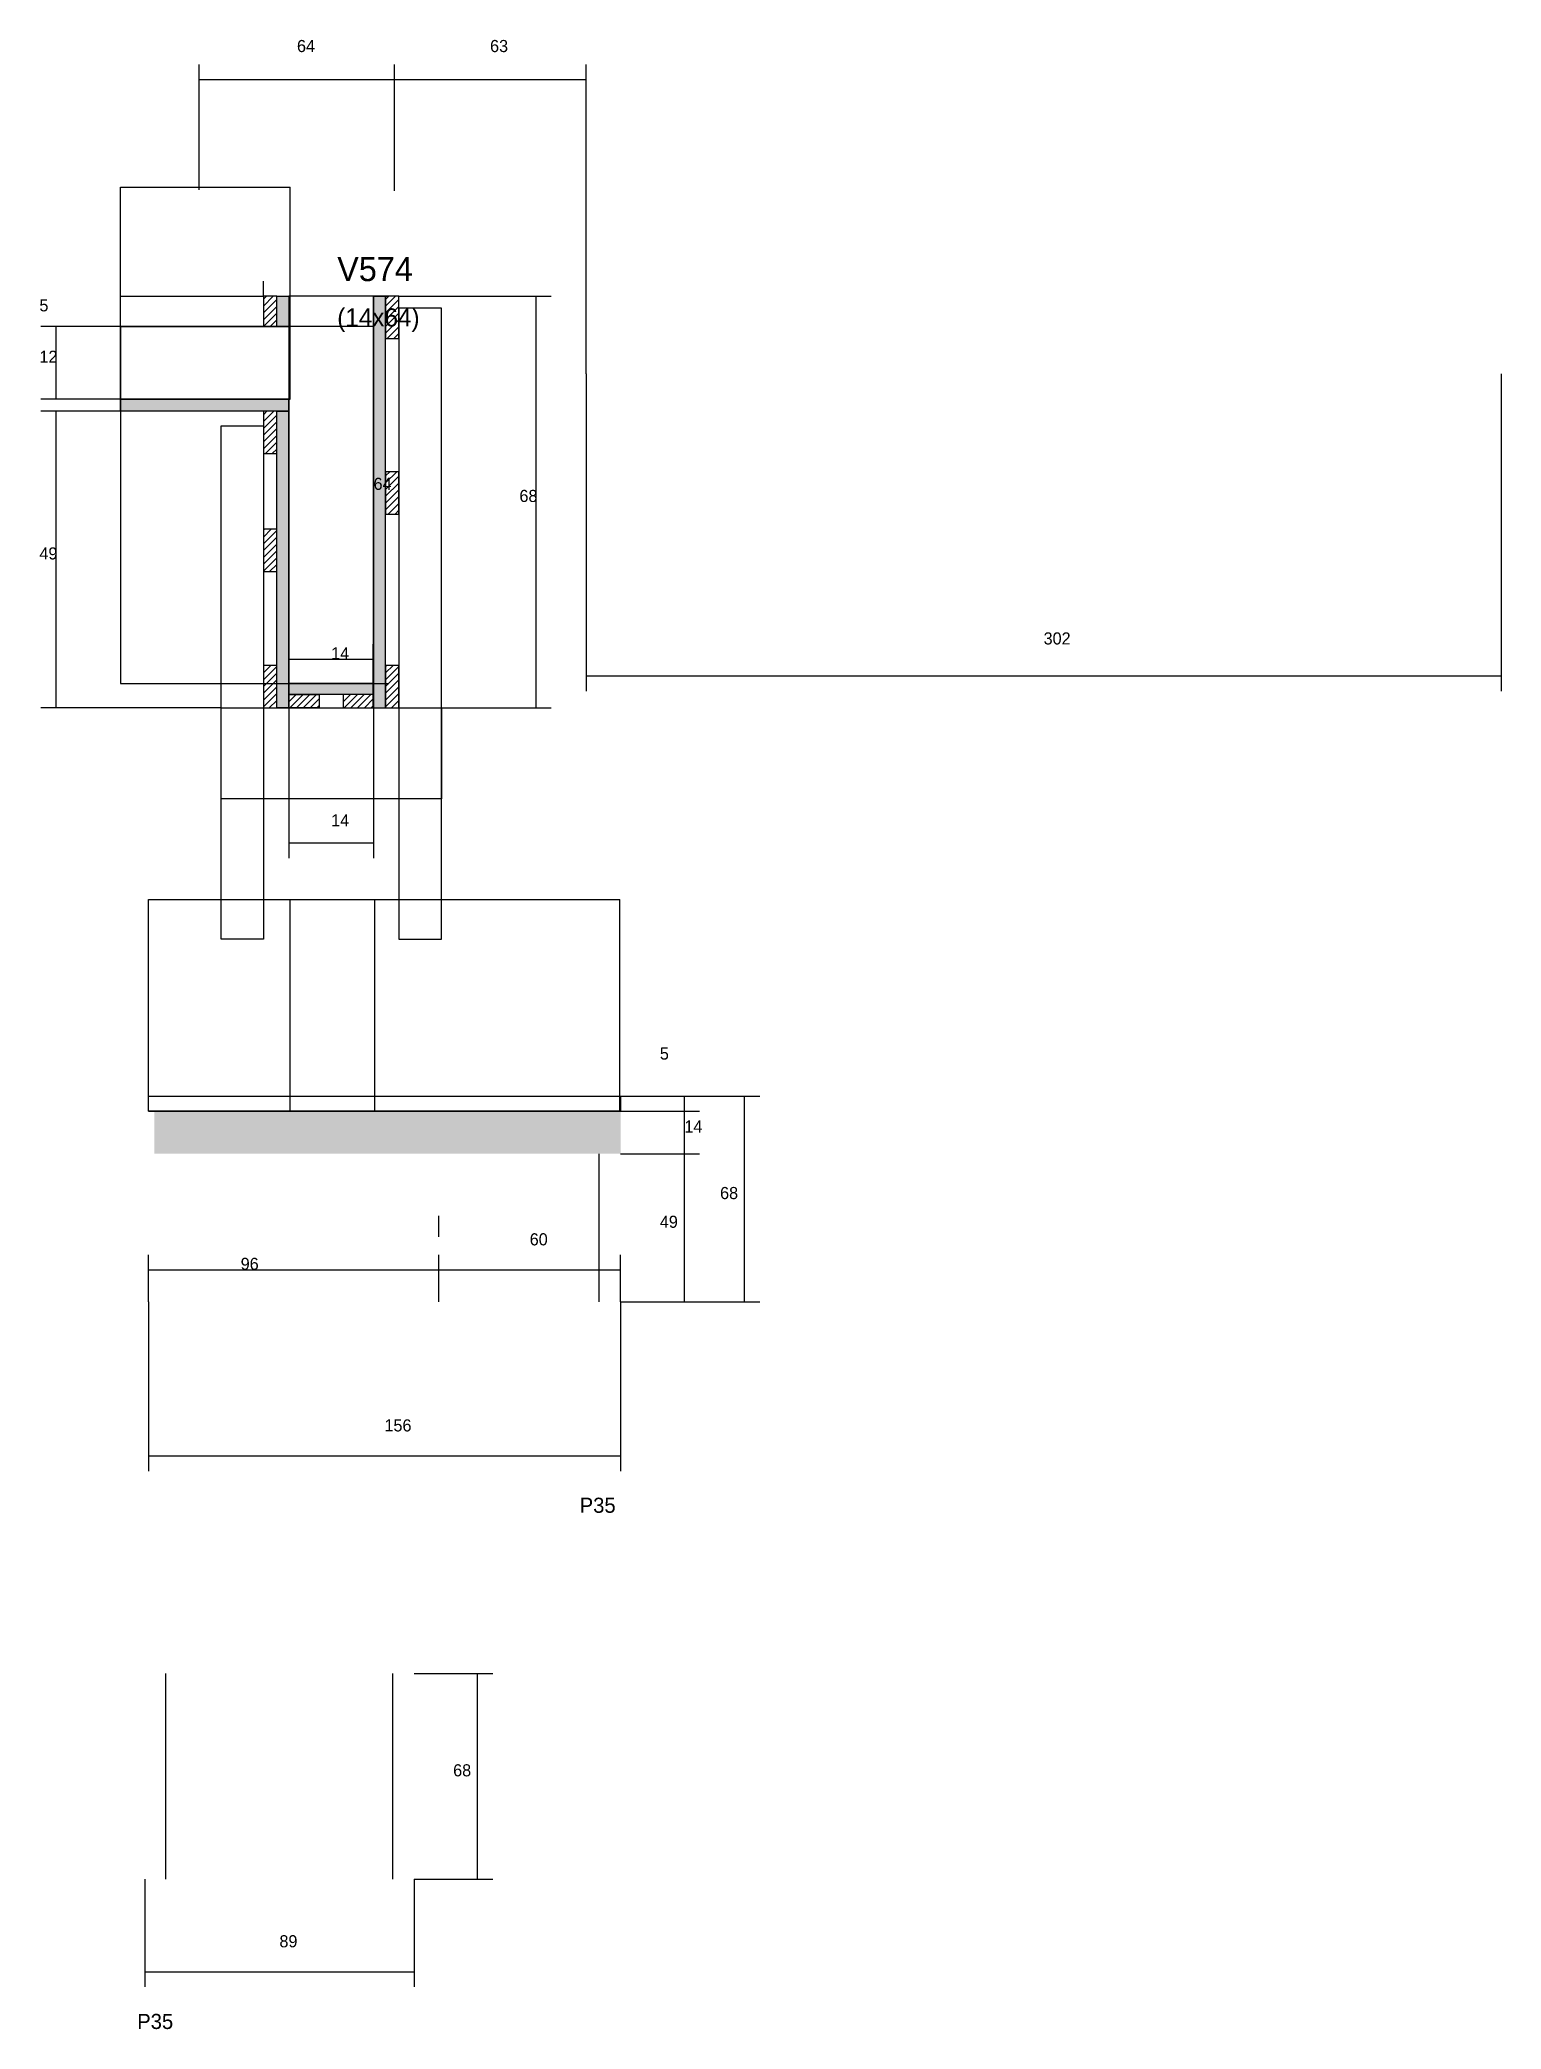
# Model space of a CAD drawing. Header units: metres. Extents: x -2848 to 22762, y -49062 to 1016.
# Drawn here: x 11102 to 11585, y -40173 to -39515 of the extents above; entities that cross this region are included whole.
import ezdxf

# ---------------------------------------------------------------- set-up
doc = ezdxf.new("R2010")
doc.units = ezdxf.units.M
for name, color, linetype in [('CONCRETO', 251, 'Continuous'), ('COTA', 4, 'Continuous'), ('Cota Seção (2x)', 4, 'Continuous'), ('Hachura', 253, 'Continuous'), ('Madeira', 126, 'Continuous'), ('NOMENCLATURA', 7, 'Continuous'), ('Painéis', 200, 'Continuous'), ('SARR_2.2x7', 40, 'Continuous'), ('SARR_3.5x7', 81, 'Continuous'), ('Texto Seção', 7, 'Continuous')]:
    doc.layers.add(name, color=color, linetype=linetype)

msp = doc.modelspace()

# ---------------------------------------------------------------- texts
at = {"layer": 'COTA'}
for s, p in [('64', (11186.7, -39519.3)), ('63', (11250.5, -39519.3)), ('5', (11101.6, -39605)), ('12', (11101.6, -39622)), ('68', (11260.2, -39668)), ('49', (11101.6, -39687)), ('302', (11433.4, -39715.1)), ('14', (11198, -39775.2)), ('5', (11306.6, -39852.3)), ('14', (11314.7, -39876.4)), ('68', (11326.5, -39898.4)), ('49', (11306.6, -39907.9)), ('60', (11263.6, -39913.7)), ('96', (11168.1, -39921.8)), ('156', (11215.6, -39975.2)), ('68', (11238.3, -40089.2)), ('89', (11180.9, -40145.7))]:
    msp.add_text(s, height=4, dxfattribs=at).set_placement(p)
at = {"layer": 'Cota Seção (2x)'}
for s, p in [('64', (11212, -39664)), ('14', (11198, -39720))]:
    msp.add_text(s, height=4, dxfattribs=at).set_placement(p)
at = {"layer": 'NOMENCLATURA'}
for p in [(11280.1, -40002.1), (11133.9, -40172.7)]:
    msp.add_text('P35', height=5, dxfattribs=at).set_placement(p)
at = {"layer": 'Texto Seção'}
for s, height, p in [('V574', 8, (11200, -39595)), ('(14x64)', 6, (11200, -39610))]:
    msp.add_text(s, height=height, dxfattribs=at).set_placement(p)

# ---------------------------------------------------------------- hatches: boundary and pattern name
at = {"layer": 'COTA'}
h = msp.add_hatch(dxfattribs=at)
h.set_pattern_fill('AR-CONC', scale=0.03)
h.paths.add_polyline_path([(11139.6, -39883.4), (11139.6, -39869.4), (11139.6, -39869.4), (11293.6, -39869.4), (11293.6, -39869.4), (11293.6, -39883.4), (11293.6, -39883.4), (11139.6, -39883.4)])
at = {"layer": 'Hachura'}
h = msp.add_hatch(dxfattribs=at)
h.set_pattern_fill('ANSI31', scale=0.5)
h.paths.add_polyline_path([(11180, -39600), (11175.6, -39600), (11175.6, -39600), (11175.6, -39610), (11175.6, -39610), (11180, -39610), (11180, -39610), (11180, -39600)])
h = msp.add_hatch(color=8, dxfattribs=at)
h.dxf.hatch_style = 1
h.paths.add_polyline_path([(11180, -39610), (11184, -39610), (11184, -39610), (11184, -39600), (11184, -39600), (11180, -39600), (11180, -39600), (11180, -39610)])
h = msp.add_hatch(color=8, dxfattribs=at)
h.dxf.hatch_style = 1
h.paths.add_polyline_path([(11216, -39600), (11212, -39600), (11212, -39600), (11212, -39736), (11212, -39736), (11216, -39736), (11216, -39736), (11216, -39600)])
h = msp.add_hatch(dxfattribs=at)
h.set_pattern_fill('ANSI31', scale=0.5)
h.paths.add_polyline_path([(11220.4, -39600), (11216, -39600), (11216, -39600), (11216, -39614), (11216, -39614), (11220.4, -39614), (11220.4, -39614), (11220.4, -39600)])
h = msp.add_hatch(color=8, dxfattribs=at)
h.dxf.hatch_style = 1
h.paths.add_polyline_path([(11128.4, -39638), (11128.4, -39634), (11128.4, -39634), (11184, -39634), (11184, -39634), (11184, -39638), (11184, -39638), (11128.4, -39638)])
h = msp.add_hatch(dxfattribs=at)
h.set_pattern_fill('ANSI31', scale=0.5)
h.paths.add_polyline_path([(11180, -39638), (11175.6, -39638), (11175.6, -39638), (11175.6, -39652), (11175.6, -39652), (11180, -39652), (11180, -39652), (11180, -39638)])
h = msp.add_hatch(color=8, dxfattribs=at)
h.dxf.hatch_style = 1
h.paths.add_polyline_path([(11180, -39638), (11184, -39638), (11184, -39638), (11184, -39736), (11184, -39736), (11180, -39736), (11180, -39736), (11180, -39638)])
h = msp.add_hatch(dxfattribs=at)
h.set_pattern_fill('ANSI31', scale=0.5)
h.paths.add_polyline_path([(11220.4, -39658), (11216, -39658), (11216, -39658), (11216, -39672), (11216, -39672), (11220.4, -39672), (11220.4, -39672), (11220.4, -39658)])
h = msp.add_hatch(dxfattribs=at)
h.set_pattern_fill('ANSI31', scale=0.5)
h.paths.add_polyline_path([(11180, -39677), (11175.6, -39677), (11175.6, -39677), (11175.6, -39691), (11175.6, -39691), (11180, -39691), (11180, -39691), (11180, -39677)])
h = msp.add_hatch(dxfattribs=at)
h.set_pattern_fill('ANSI31', scale=0.5)
h.paths.add_polyline_path([(11180, -39722), (11175.6, -39722), (11175.6, -39722), (11175.6, -39736), (11175.6, -39736), (11180, -39736), (11180, -39736), (11180, -39722)])
h = msp.add_hatch(dxfattribs=at)
h.set_pattern_fill('ANSI31', scale=0.5)
h.paths.add_polyline_path([(11220.4, -39722), (11216, -39722), (11216, -39722), (11216, -39736), (11216, -39736), (11220.4, -39736), (11220.4, -39736), (11220.4, -39722)])
h = msp.add_hatch(color=8, dxfattribs=at)
h.dxf.hatch_style = 1
h.paths.add_polyline_path([(11184, -39731.6), (11184, -39728), (11184, -39728), (11212, -39728), (11212, -39728), (11212, -39731.6), (11212, -39731.6), (11184, -39731.6)])
h = msp.add_hatch(dxfattribs=at)
h.set_pattern_fill('ANSI31', scale=0.5)
h.paths.add_polyline_path([(11184, -39736), (11184, -39731.6), (11184, -39731.6), (11194, -39731.6), (11194, -39731.6), (11194, -39736), (11194, -39736), (11184, -39736)])
h = msp.add_hatch(dxfattribs=at)
h.set_pattern_fill('ANSI31', scale=0.5)
h.paths.add_polyline_path([(11212, -39736), (11212, -39731.6), (11212, -39731.6), (11202, -39731.6), (11202, -39731.6), (11202, -39736), (11202, -39736), (11212, -39736)])

# ---------------------------------------------------------------- linework, layer by layer
at = {"layer": 'CONCRETO'}
for points in [[(11184, -39634), (11184, -39636), (11184, -39636), (11184, -39728), (11212, -39728), (11212, -39600), (11216, -39600), (11216, -39600), (11184, -39600), (11184, -39610)], [(11212, -39624), (11212, -39624), (11212, -39656), (11212, -39656), (11212, -39728), (11184, -39728), (11184, -39634), (11128.4, -39634), (11128.4, -39610), (11184, -39610)]]:
    msp.add_lwpolyline(points, dxfattribs=at)
for points in [[(11184, -39728), (11216, -39728), (11216, -39600), (11184, -39600)], [(11128.4, -39728), (11212, -39728), (11212, -39610), (11128.4, -39610)]]:
    msp.add_lwpolyline(points, close=True, dxfattribs=at)
at = {"layer": 'COTA'}
for p, q in [((11154.4, -39564.8), (11154.4, -39523.4)), ((11218.9, -39565.2), (11218.9, -39523.4)), ((11218.9, -39565.2), (11218.9, -39523.4)), ((11282.2, -39625.6), (11282.2, -39523.4)), ((11154.4, -39528.4), (11218.9, -39528.4)), ((11218.9, -39528.4), (11282.2, -39528.4)), ((11128.4, -39610), (11128.4, -39595)), ((11175.6, -39600), (11175.6, -39595)), ((11128.4, -39600), (11175.6, -39600)), ((11220.4, -39600), (11270.7, -39600)), ((11265.7, -39736), (11265.7, -39600)), ((11128.4, -39610), (11102.1, -39610)), ((11107.1, -39634), (11107.1, -39610)), ((11282.2, -39625.6), (11282.2, -39730.5)), ((11584.6, -39625.6), (11584.6, -39730.5)), ((11128.4, -39634), (11102.1, -39634)), ((11166, -39638), (11102.1, -39638)), ((11107.1, -39736), (11107.1, -39638)), ((11282.2, -39725.5), (11584.6, -39725.5)), ((11161.6, -39736), (11102.1, -39736)), ((11184, -39736), (11184, -39785.7)), ((11212, -39736), (11212, -39785.7)), ((11234.4, -39736), (11270.7, -39736)), ((11184, -39780.7), (11212, -39780.7)), ((11293.6, -39864.4), (11339.6, -39864.4)), ((11293.6, -39864.4), (11319.7, -39864.4)), ((11314.7, -39869.4), (11314.7, -39864.4)), ((11334.6, -39932.4), (11334.6, -39864.4)), ((11293.6, -39869.4), (11319.7, -39869.4)), ((11293.6, -39869.4), (11319.7, -39869.4)), ((11314.7, -39883.4), (11314.7, -39869.4)), ((11293.6, -39883.4), (11319.7, -39883.4)), ((11293.6, -39883.4), (11319.7, -39883.4)), ((11314.7, -39932.4), (11314.7, -39883.4)), ((11137.6, -39932.4), (11137.6, -39916.8)), ((11233.6, -39932.4), (11233.6, -39916.8)), ((11233.6, -39932.4), (11233.6, -39916.8)), ((11293.6, -39932.4), (11293.6, -39916.8)), ((11137.6, -39921.8), (11233.6, -39921.8)), ((11233.6, -39921.8), (11293.6, -39921.8)), ((11137.6, -39932.4), (11137.6, -39988.3)), ((11293.6, -39932.4), (11293.6, -39988.3)), ((11293.6, -39932.4), (11319.7, -39932.4)), ((11293.6, -39932.4), (11339.6, -39932.4)), ((11137.6, -39983.3), (11293.6, -39983.3)), ((11225.4, -40055.2), (11251.4, -40055.2)), ((11246.4, -40123.2), (11246.4, -40055.2)), ((11136.4, -40123.2), (11136.4, -40158.8)), ((11225.4, -40123.2), (11225.4, -40158.8)), ((11225.4, -40123.2), (11251.4, -40123.2)), ((11136.4, -40153.8), (11225.4, -40153.8))]:
    msp.add_line(p, q, dxfattribs=at)
at = {"layer": 'Cota Seção (2x)'}
for p, q in [((11212, -39728), (11212, -39600)), ((11212, -39600), (11217, -39600)), ((11184, -39736), (11184, -39715)), ((11184, -39720), (11211.9, -39720)), ((11211.9, -39736), (11211.9, -39715)), ((11212, -39728), (11217, -39728))]:
    msp.add_line(p, q, dxfattribs=at)
at = {"layer": 'Madeira'}
for points in [[(11180, -39600), (11175.6, -39600), (11175.6, -39610), (11180, -39610)], [(11220.4, -39600), (11216, -39600), (11216, -39614), (11220.4, -39614)], [(11180, -39638), (11175.6, -39638), (11175.6, -39652), (11180, -39652)], [(11220.4, -39658), (11216, -39658), (11216, -39672), (11220.4, -39672)], [(11180, -39677), (11175.6, -39677), (11175.6, -39691), (11180, -39691)], [(11180, -39722), (11175.6, -39722), (11175.6, -39736), (11180, -39736)], [(11220.4, -39722), (11216, -39722), (11216, -39736), (11220.4, -39736)], [(11184, -39736), (11184, -39731.6), (11194, -39731.6), (11194, -39736)], [(11212, -39736), (11212, -39731.6), (11202, -39731.6), (11202, -39736)]]:
    msp.add_lwpolyline(points, close=True, dxfattribs=at)
at = {"layer": 'Painéis'}
for p, q in [((11128.4, -39564), (11184.4, -39564)), ((11128.4, -39634), (11128.4, -39564)), ((11184.4, -39634), (11184.4, -39564)), ((11212, -39736), (11212, -39600)), ((11128.4, -39634), (11184, -39634)), ((11128.4, -39638), (11128.4, -39634)), ((11128.4, -39634), (11184.4, -39634)), ((11184, -39638), (11184, -39634)), ((11184, -39736), (11184, -39638)), ((11184, -39736), (11184, -39638)), ((11184, -39728), (11212, -39728)), ((11184, -39731.6), (11184, -39728)), ((11212, -39731.6), (11212, -39728)), ((11137.6, -39799.4), (11184.4, -39799.4)), ((11137.6, -39869.4), (11137.6, -39799.4)), ((11184.4, -39869.4), (11184.4, -39799.4)), ((11184.4, -39799.4), (11212.4, -39799.4)), ((11184.4, -39869.4), (11184.4, -39799.4)), ((11212.4, -39869.4), (11212.4, -39799.4)), ((11212.4, -39799.4), (11293.4, -39799.4)), ((11212.4, -39869.4), (11212.4, -39799.4)), ((11293.4, -39869.4), (11293.4, -39799.4)), ((11137.6, -39864.4), (11293.6, -39864.4)), ((11293.6, -39869.4), (11293.6, -39864.4)), ((11137.6, -39869.4), (11293.6, -39869.4)), ((11137.6, -39869.4), (11184.4, -39869.4)), ((11184.4, -39869.4), (11212.4, -39869.4)), ((11212.4, -39869.4), (11293.4, -39869.4))]:
    msp.add_line(p, q, dxfattribs=at)
for points in [[(11180, -39600), (11184, -39600), (11184, -39610), (11180, -39610)], [(11216, -39600), (11212, -39600), (11212, -39736), (11216, -39736)], [(11128.4, -39638), (11128.4, -39634), (11184, -39634), (11184, -39638)], [(11180, -39638), (11184, -39638), (11184, -39736), (11180, -39736)], [(11184, -39731.6), (11184, -39728), (11212, -39728), (11212, -39731.6)], [(11137.6, -39864.4), (11293.6, -39864.4), (11293.6, -39869.4), (11137.6, -39869.4)]]:
    msp.add_lwpolyline(points, close=True, dxfattribs=at)
at = {"layer": 'SARR_2.2x7'}
for p, q in [((11286.6, -39932.4), (11286.6, -39883.4)), ((11233.6, -39910.9), (11233.6, -39903.9)), ((11233.6, -39932.4), (11233.6, -39925.4)), ((11143.4, -40123.2), (11143.4, -40055.2)), ((11218.4, -40123.2), (11218.4, -40055.2))]:
    msp.add_line(p, q, dxfattribs=at)
at = {"layer": 'SARR_3.5x7'}
for points in [[(11234.4, -39603.9), (11220.4, -39603.9), (11220.4, -39812.5), (11234.4, -39812.5)], [(11161.6, -39642.8), (11175.6, -39642.8), (11175.6, -39812.5), (11161.6, -39812.5)], [(11161.6, -39736), (11234.4, -39736), (11234.4, -39766.1), (11161.6, -39766.1)]]:
    msp.add_lwpolyline(points, close=True, dxfattribs=at)

msp.set_redraw_order([(e.dxf.handle, doc.entitydb.next_handle()) for e in msp.query("TEXT MTEXT ATTDEF DIMENSION ARC_DIMENSION")])  # texts and dimensions are drawn at this point

doc.saveas('drawing.dxf')
